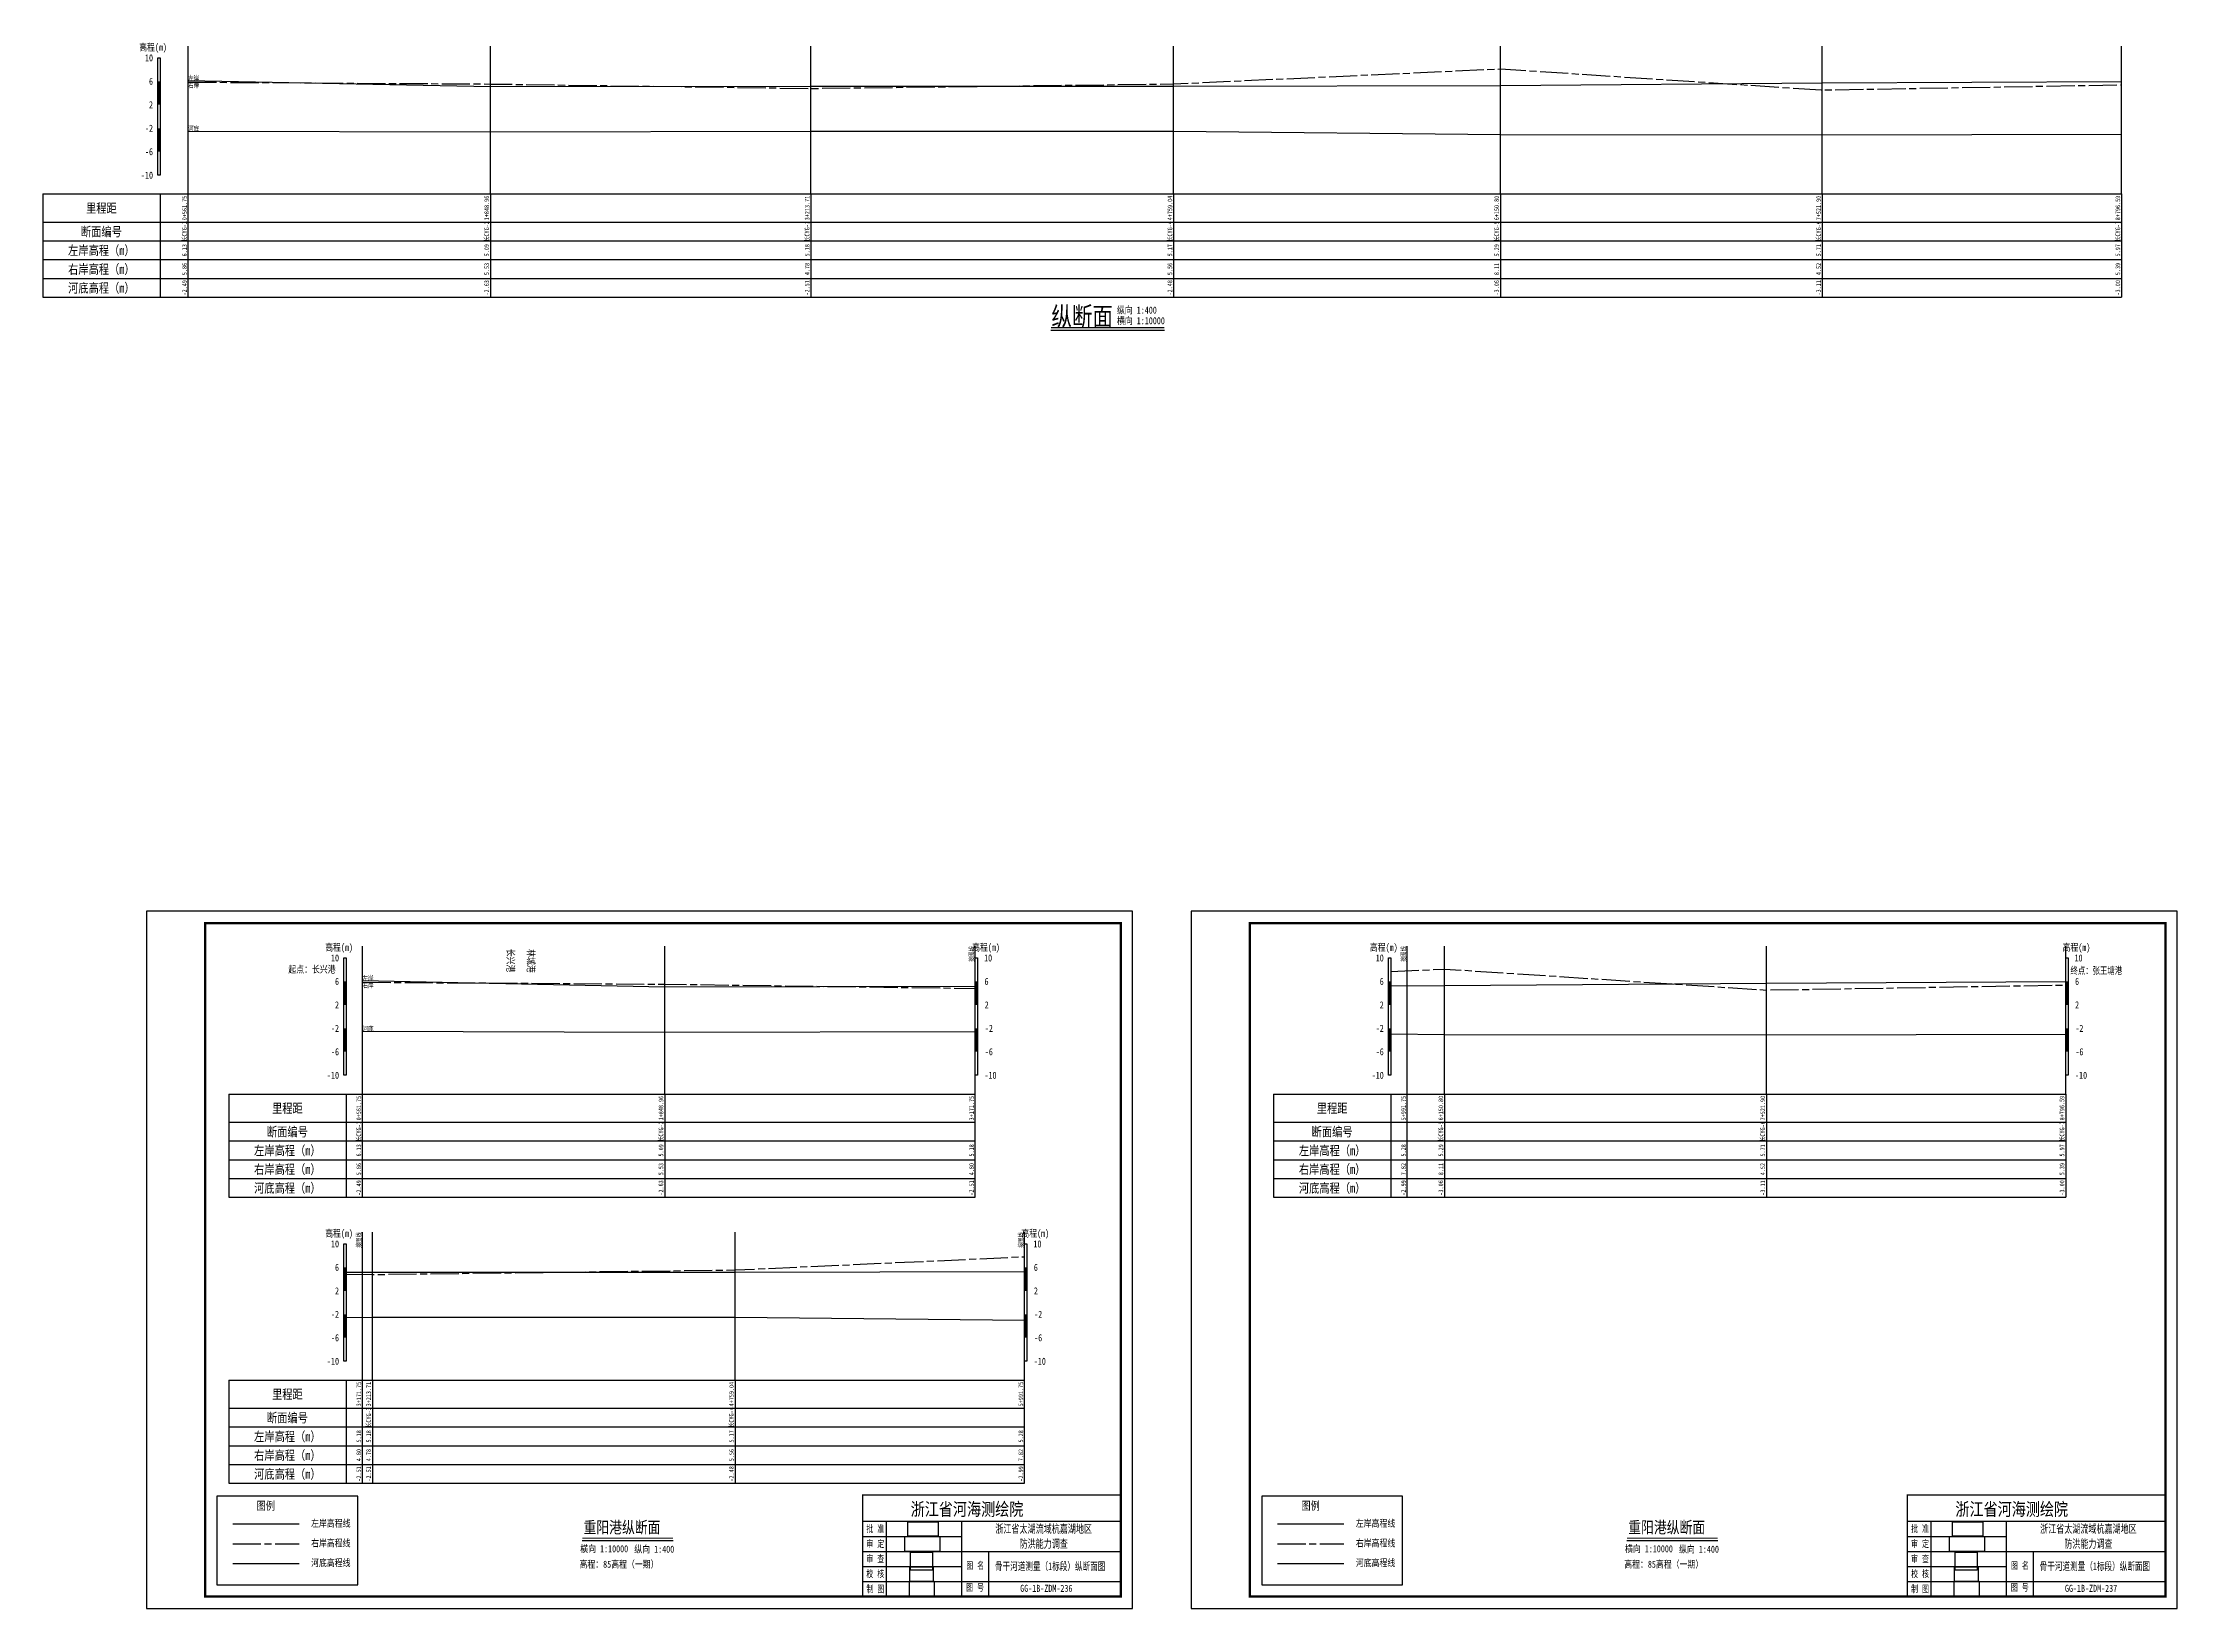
# Model space of a CAD drawing. Extents: x 529382 to 534252, y 3419618 to 3423811.
# Drawn here: x 533343 to 534252, y 3419618 to 3420285 of the extents above; entities that cross this region are included whole.
import ezdxf
from ezdxf.enums import TextEntityAlignment as Align

# ---------------------------------------------------------------- set-up
doc = ezdxf.new("R2010")
doc.units = 0
doc.header["$LTSCALE"] = 0.5
doc.linetypes.add('ACAD_ISO08W100', pattern=[36, 24, -3, 6, -3])
doc.layers.get('0').update_dxf_attribs({"linetype": 'CONTINUOUS'})
for name, color, linetype, lineweight in [('00右岸断面线', 5, 'ACAD_ISO08W100', 30), ('00左岸断面线', 6, 'CONTINUOUS', 30), ('00河底高程', 2, 'CONTINUOUS', 30), ('xxxx', 6, 'CONTINUOUS', 30)]:
    doc.layers.add(name, color=color, linetype=linetype, lineweight=lineweight)
for name, color, linetype in [('tab', 9, 'CONTINUOUS'), ('TEXT', 7, 'CONTINUOUS'), ('zdm1', 2, 'CONTINUOUS'), ('zh', 9, 'CONTINUOUS'), ('图框', 7, 'CONTINUOUS'), ('标注', 7, 'CONTINUOUS'), ('纵断面曲线名称', 7, 'CONTINUOUS'), ('高程标尺', 3, 'CONTINUOUS')]:
    doc.layers.add(name, color=color, linetype=linetype)
doc.styles.add('HZ', font='fangsong_GB2312.ttf', dxfattribs={"width": 0.8})
doc.styles.add('tk2', font='fangsong_GB2312.ttf', dxfattribs={"width": 0.8})
doc.styles.add('交叉标注', font='fangsong_GB2312.ttf', dxfattribs={"width": 0.8})
doc.styles.add('黑体2', font='simhei.ttf', dxfattribs={"width": 0.75, "height": 3})
picture_1 = doc.add_image_def('image1.tif', size_in_pixel=(413, 175))
picture_2 = doc.add_image_def('image2.tif', size_in_pixel=(364, 223))
picture_3 = doc.add_image_def('image3.tif', size_in_pixel=(379, 181))
picture_4 = doc.add_image_def('image4.tif', size_in_pixel=(244, 153))
picture_5 = doc.add_image_def('image5.tif', size_in_pixel=(332, 273))

msp = doc.modelspace()

# ---------------------------------------------------------------- texts
at = {"layer": 'tab', "color": 3, "style": 'HZ', "width": 0.8}
for s, height, p in [('里程距', 3.999, (533367.53, 3420214.76)), ('断面编号', 3.999, (533367.53, 3420204.76)), ('左岸高程（m）', 3.999, (533367.53, 3420196.76)), ('右岸高程（m）', 3.999, (533367.53, 3420188.76)), ('河底高程（m）', 3.999, (533367.53, 3420180.76)), ('纵断面', 8, (533785.28, 3420168.76)), ('里程距', 3.999, (533446.76, 3419831.22)), ('里程距', 3.999, (533891.76, 3419831.22)), ('断面编号', 3.999, (533446.76, 3419821.22)), ('断面编号', 3.999, (533891.76, 3419821.22)), ('左岸高程（m）', 3.999, (533446.76, 3419813.22)), ('左岸高程（m）', 3.999, (533891.76, 3419813.22)), ('右岸高程（m）', 3.999, (533446.76, 3419805.22)), ('右岸高程（m）', 3.999, (533891.76, 3419805.22)), ('河底高程（m）', 3.999, (533446.76, 3419797.22)), ('河底高程（m）', 3.999, (533891.76, 3419797.22)), ('里程距', 3.999, (533446.76, 3419709.36)), ('断面编号', 3.999, (533446.76, 3419699.36)), ('左岸高程（m）', 3.999, (533446.76, 3419691.36)), ('右岸高程（m）', 3.999, (533446.76, 3419683.36)), ('河底高程（m）', 3.999, (533446.76, 3419675.36))]:
    msp.add_text(s, height=height, dxfattribs=at).set_placement(p, align=Align.MIDDLE)
for s, p in [('0+561.75', (533404.53, 3420214.76)), ('1+848.96', (533533.25, 3420214.76)), ('3+213.71', (533669.73, 3420214.76)), ('4+759.04', (533824.26, 3420214.76)), ('6+150.80', (533963.44, 3420214.76)), ('7+521.90', (534100.55, 3420214.76)), ('8+796.59', (534228.02, 3420214.76)), ('长CYG-1', (533404.53, 3420204.76)), ('长CYG-2', (533533.25, 3420204.76)), ('长CYG-3', (533669.73, 3420204.76)), ('长CYG-4', (533824.26, 3420204.76)), ('长CYG-5', (533963.44, 3420204.76)), ('长CYG-6', (534100.55, 3420204.76)), ('长CYG-7', (534228.02, 3420204.76)), ('6.13', (533404.53, 3420196.76)), ('5.09', (533533.25, 3420196.76)), ('5.18', (533669.73, 3420196.76)), ('5.17', (533824.26, 3420196.76)), ('5.29', (533963.44, 3420196.76)), ('5.71', (534100.55, 3420196.76)), ('5.97', (534228.02, 3420196.76)), ('5.86', (533404.53, 3420188.76)), ('5.53', (533533.25, 3420188.76)), ('4.78', (533669.73, 3420188.76)), ('5.56', (533824.26, 3420188.76)), ('8.11', (533963.44, 3420188.76)), ('4.52', (534100.55, 3420188.76)), ('5.39', (534228.02, 3420188.76)), ('-2.49', (533404.53, 3420180.76)), ('-2.63', (533533.25, 3420180.76)), ('-2.51', (533669.73, 3420180.76)), ('-2.48', (533824.26, 3420180.76)), ('-3.06', (533963.44, 3420180.76)), ('-3.11', (534100.55, 3420180.76)), ('-3.00', (534228.02, 3420180.76)), ('0+561.75', (533478.76, 3419831.22)), ('1+848.96', (533607.48, 3419831.22)), ('3+171.75', (533739.76, 3419831.22)), ('5+991.75', (533923.76, 3419831.22)), ('6+150.80', (533939.66, 3419831.22)), ('7+521.90', (534076.77, 3419831.22)), ('8+796.59', (534204.24, 3419831.22)), ('长CYG-1', (533478.76, 3419821.22)), ('长CYG-2', (533607.48, 3419821.22)), ('长CYG-5', (533939.66, 3419821.22)), ('长CYG-6', (534076.77, 3419821.22)), ('长CYG-7', (534204.24, 3419821.22)), ('6.13', (533478.76, 3419813.22)), ('5.09', (533607.48, 3419813.22)), ('5.18', (533739.76, 3419813.22)), ('5.28', (533923.76, 3419813.22)), ('5.29', (533939.66, 3419813.22)), ('5.71', (534076.77, 3419813.22)), ('5.97', (534204.24, 3419813.22)), ('5.86', (533478.76, 3419805.22)), ('5.53', (533607.48, 3419805.22)), ('4.80', (533739.76, 3419805.22)), ('7.82', (533923.76, 3419805.22)), ('8.11', (533939.66, 3419805.22)), ('4.52', (534076.77, 3419805.22)), ('5.39', (534204.24, 3419805.22)), ('-2.49', (533478.76, 3419797.22)), ('-2.63', (533607.48, 3419797.22)), ('-2.51', (533739.76, 3419797.22)), ('-2.99', (533923.76, 3419797.22)), ('-3.06', (533939.66, 3419797.22)), ('-3.11', (534076.77, 3419797.22)), ('-3.00', (534204.24, 3419797.22)), ('3+171.75', (533478.76, 3419709.36)), ('3+213.71', (533482.95, 3419709.36)), ('4+759.04', (533637.49, 3419709.36)), ('5+991.75', (533760.76, 3419709.36)), ('长CYG-3', (533482.95, 3419699.36)), ('长CYG-4', (533637.49, 3419699.36)), ('5.18', (533478.76, 3419691.36)), ('4.80', (533478.76, 3419683.36)), ('5.18', (533482.95, 3419691.36)), ('4.78', (533482.95, 3419683.36)), ('5.56', (533637.49, 3419683.36)), ('5.17', (533637.49, 3419691.36)), ('5.28', (533760.76, 3419691.36)), ('7.82', (533760.76, 3419683.36)), ('-2.51', (533478.76, 3419675.36)), ('-2.51', (533482.95, 3419675.36)), ('-2.48', (533637.49, 3419675.36)), ('-2.99', (533760.76, 3419675.36))]:
    msp.add_text(s, height=2, rotation=90, dxfattribs=at).set_placement(p, align=Align.BOTTOM_CENTER)
for s, p in [('横向 1:10000', (533800.09, 3420165.26)), ('纵向 1:400', (533800.09, 3420169.76))]:
    msp.add_text(s, height=3, dxfattribs=at).set_placement(p)
at = {"layer": 'zh', "color": 3, "style": 'HZ', "width": 0.8}
for p in [(533739.76, 3419900.22), (533923.76, 3419900.22), (533478.76, 3419778.36), (533760.76, 3419778.36)]:
    msp.add_text('接图线', height=2, rotation=90, dxfattribs=at).set_placement(p, align=Align.BOTTOM_RIGHT)
at = {"layer": '图框', "color": 0, "style": 'HZ', "width": 0.8}
for p in [(533589.28, 3419652.67), (534034.28, 3419652.67)]:
    msp.add_text('重阳港纵断面', height=5, dxfattribs=at).set_placement(p, align=Align.MIDDLE)
for s, p in [('横向 1:10000', (533571.48, 3419641.96)), ('纵向 1:400', (533594.53, 3419641.78)), ('横向 1:10000', (534016.48, 3419641.96)), ('纵向 1:400', (534039.53, 3419641.78)), ('高程：85高程（一期）', (533571.17, 3419635.37)), ('高程：85高程（一期）', (534016.17, 3419635.37))]:
    msp.add_text(s, height=3, dxfattribs=at).set_placement(p)
at = {"layer": '标注', "linetype": 'Continuous', "style": '交叉标注', "width": 0.8}
for s, p in [('长兴港 ', (533540.35, 3419899.12)), ('林城港 ', (533549.02, 3419898.97))]:
    msp.add_text(s, height=3, rotation=270, dxfattribs=at).set_placement(p)
at = {"layer": '标注', "linetype": 'Continuous'}
for s, style, width, p in [('起点：长兴港 ', 'HZ', 0.8, (533458.09, 3419890.45)), ('终点：张王塘港 ', '黑体2', 0.75, (534218.15, 3419889.94))]:
    msp.add_text(s, height=3, dxfattribs=dict(at, style=style, width=width)).set_placement(p, align=Align.MIDDLE)
at = {"layer": '纵断面曲线名称', "color": 2, "style": 'HZ', "width": 0.8}
for p in [(533404.53, 3420269.09), (533478.76, 3419885.54)]:
    msp.add_text('左岸', height=2.1, dxfattribs=at).set_placement(p)
at = {"layer": '纵断面曲线名称', "color": 3, "style": 'HZ', "width": 0.8}
for p in [(533404.53, 3420266.03), (533478.76, 3419882.48)]:
    msp.add_text('右岸', height=2.1, dxfattribs=at).set_placement(p)
at = {"layer": '纵断面曲线名称', "color": 4, "style": 'HZ', "width": 0.8}
for p in [(533404.53, 3420247.54), (533478.76, 3419863.99)]:
    msp.add_text('河底', height=2.1, dxfattribs=at).set_placement(p)
at = {"layer": '高程标尺', "style": 'HZ', "width": 0.8}
for p in [(533389.53, 3420281.76), (533468.76, 3419898.22), (533744.32, 3419898.22), (533913.76, 3419898.22), (534208.8, 3419898.22), (533468.76, 3419776.36), (533765.32, 3419776.36)]:
    msp.add_text('高程(m)', height=3, dxfattribs=at).set_placement(p, align=Align.CENTER)
for s, p in [('10', (533389.53, 3420278.76)), ('6', (533389.53, 3420268.76)), ('2', (533389.53, 3420258.76)), ('-2', (533389.53, 3420248.76)), ('-6', (533389.53, 3420238.76)), ('-10', (533389.53, 3420228.76)), ('10', (533468.76, 3419895.22)), ('10', (533746.94, 3419895.22)), ('10', (533913.76, 3419895.22)), ('10', (534211.42, 3419895.22)), ('6', (533468.76, 3419885.22)), ('6', (533745.43, 3419885.22)), ('6', (533913.76, 3419885.22)), ('6', (534209.92, 3419885.22)), ('2', (533468.76, 3419875.22)), ('2', (533745.46, 3419875.22)), ('2', (533913.76, 3419875.22)), ('2', (534209.94, 3419875.22)), ('-2', (533468.76, 3419865.22)), ('-2', (533747.27, 3419865.22)), ('-2', (533913.76, 3419865.22)), ('-2', (534211.76, 3419865.22)), ('-6', (533468.76, 3419855.22)), ('-6', (533747.27, 3419855.22)), ('-6', (533913.76, 3419855.22)), ('-6', (534211.76, 3419855.22)), ('-10', (533468.76, 3419845.22)), ('-10', (533748.83, 3419845.22)), ('-10', (533913.76, 3419845.22)), ('-10', (534213.32, 3419845.22)), ('10', (533468.76, 3419773.36)), ('10', (533767.94, 3419773.36)), ('6', (533468.76, 3419763.36)), ('6', (533766.43, 3419763.36)), ('2', (533468.76, 3419753.36)), ('2', (533766.46, 3419753.36)), ('-2', (533468.76, 3419743.36)), ('-2', (533768.27, 3419743.36)), ('-6', (533468.76, 3419733.36)), ('-6', (533768.27, 3419733.36)), ('-10', (533468.76, 3419723.36)), ('-10', (533769.83, 3419723.36))]:
    msp.add_text(s, height=3, dxfattribs=at).set_placement(p, align=Align.MIDDLE_RIGHT)

# ---------------------------------------------------------------- blocks, each defined once
blk = doc.blocks.new('A$C0B9647FD')
at = {"lineweight": 100, "const_width": 0.5}
blk.add_lwpolyline([(0, 43.28), (-110, 43.28), (-110, 0), (0, 0), (0, 43.28)], dxfattribs=at)
at = {"layer": 'TEXT', "color": 0}
for p, q in [((-110, 32.08, 0), (0, 32.08, 0)), ((-99.92, 32.08, 0), (-99.92, 6.42, 0)), ((-67.83, 32.08, 0), (-67.83, 6.42, 0)), ((-110, 25.67, 0), (-67.83, 25.67, 0)), ((-110, 19.25, 0), (-67.83, 19.25, 0)), ((-67.83, 19.25, 0), (0, 19.25, 0)), ((-56.35, 19.25, 0), (-56.35, 0, 0)), ((-110, 12.83, 0), (-67.83, 12.83, 0)), ((-110, 6.42, 0), (0, 6.42, 0)), ((-99.92, 6.42, 0), (-99.92, 0, 0)), ((-67.83, 6.42, 0), (-67.83, 0, 0))]:
    blk.add_line(p, q, dxfattribs=at)
at = {"layer": 'TEXT', "color": 7, "ltscale": 8, "style": 'tk2'}
for tag, p, height, width in [('浙江省水利水电技术咨询中心', (-89.53, 34.51, 0), 5.5, 0.8), ('批准', (-108.38, 27.45, 0), 3, 0.7), ('审定', (-108.38, 21.04, 0), 3, 0.7), ('校 核', (-108.38, 8.2, 0), 3, 0.7), ('审 查', (-108.38, 14.62, 0), 3, 0.7), ('图名', (-65.84, 11.75, 0), 3, 0.7), ('制 图', (-108.38, 1.79, 0), 3, 0.7), ('图号', (-65.89, 2.42, 0), 3, 0.7)]:
    blk.add_attdef(tag, p, '', height=height, dxfattribs=dict(at, width=width))
at = {"layer": 'TEXT', "color": 0, "style": 'tk2', "width": 0.7}
for tag, height, p in [('浙江省太湖流域杭嘉湖地区', 3.5, (-32.86, 28.9, -206.67)), ('防洪能力调查', 3.5, (-32.86, 22.5, -206.67)), ('骨干河道测量（*标段）水系图', 3.3, (-30.1, 12.93, -206.67)), ('HJH-01', 3, (-31.74, 3.53, -206.67))]:
    blk.add_attdef(tag, text='', height=height, dxfattribs=at).set_placement(p, align=Align.MIDDLE_CENTER)
blk = doc.blocks.new('A$C72737839')
at = {"linetype": 'Continuous'}
blk.add_lwpolyline([(59.94, 0), (59.94, 37.85), (0, 37.85)], dxfattribs=at)
at = {"linetype": 'Continuous', "flags": 128}
for points in [[(0, 37.85), (0, 0)], [(0, 0), (59.94, 0)]]:
    blk.add_lwpolyline(points, dxfattribs=at)
at = {"layer": '00右岸断面线', "color": 5, "lineweight": 30}
blk.add_line((6.73, 17.55), (35.02, 17.55), dxfattribs=at)
at = {"layer": '00河底高程', "color": 2, "lineweight": 30}
blk.add_line((6.73, 9.13), (35.02, 9.13), dxfattribs=at)
at = {"layer": 'xxxx', "color": 6, "lineweight": 30}
blk.add_line((6.73, 25.97), (35.02, 25.97), dxfattribs=at)
at = {"layer": 'tab', "color": 0, "style": 'HZ', "width": 0.8}
blk.add_text('图例', height=3.5, dxfattribs=at).set_placement((20.83, 33.8), align=Align.MIDDLE)
at = {"layer": 'zdm1', "linetype": 'Continuous', "style": 'HZ', "width": 0.8}
for s, p in [('左岸高程线', (48.5, 26.33)), ('右岸高程线', (48.5, 17.91)), ('河底高程线', (48.5, 9.49))]:
    blk.add_text(s, height=3, dxfattribs=at).set_placement(p, align=Align.MIDDLE)

# ---------------------------------------------------------------- linework, layer by layer
at = {"layer": '00右岸断面线', "flags": 128}
for points in [[(533404.53, 3420268.41), (533533.25, 3420267.59), (533669.73, 3420265.71), (533824.26, 3420267.66), (533963.44, 3420274.04), (534100.55, 3420265.06), (534228.02, 3420267.24)], [(533916.76, 3419889.44), (533939.66, 3419890.49), (534076.77, 3419881.52), (534204.24, 3419883.69), (534204.24, 3419883.69)], [(533478.76, 3419884.87), (533607.48, 3419884.04), (533739.76, 3419882.22)], [(533471.76, 3419760.46), (533482.95, 3419760.31), (533637.49, 3419762.26), (533760.76, 3419767.9)]]:
    msp.add_lwpolyline(points, dxfattribs=at)
at = {"layer": '00左岸断面线', "flags": 128}
for points in [[(533404.53, 3420269.09), (533533.25, 3420266.49), (533669.73, 3420266.71), (533824.26, 3420266.69), (533963.44, 3420266.99), (534100.55, 3420268.04), (534228.02, 3420268.69)], [(533478.76, 3419885.54), (533607.48, 3419882.94), (533739.76, 3419883.16)], [(533916.76, 3419883.39), (533939.66, 3419883.44), (534076.77, 3419884.49), (534204.24, 3419885.14), (534204.24, 3419885.14)], [(533471.76, 3419761.29), (533482.95, 3419761.31), (533637.49, 3419761.28), (533760.76, 3419761.55)]]:
    msp.add_lwpolyline(points, dxfattribs=at)
at = {"layer": '00河底高程', "flags": 128}
for points in [[(533404.53, 3420247.54), (533533.25, 3420247.19), (533669.73, 3420247.49), (533824.26, 3420247.56), (533963.44, 3420246.11), (534100.55, 3420245.99), (534228.02, 3420246.26)], [(533478.76, 3419863.99), (533607.48, 3419863.64), (533739.76, 3419863.93)], [(533916.76, 3419862.8), (533939.66, 3419862.57), (534076.77, 3419862.44), (534204.24, 3419862.72), (534204.24, 3419862.72)], [(533471.76, 3419742.06), (533482.95, 3419742.08), (533637.49, 3419742.16), (533760.76, 3419740.87)]]:
    msp.add_lwpolyline(points, dxfattribs=at)
at = {"layer": 'tab'}
for p, q in [((533342.53, 3420220.76), (534228.02, 3420220.76)), ((533342.53, 3420220.76), (533342.53, 3420176.76)), ((533392.53, 3420220.76), (533392.53, 3420176.76)), ((533404.53, 3420176.76), (533404.53, 3420220.76)), ((533533.25, 3420220.76), (533533.25, 3420176.76)), ((533669.73, 3420220.76), (533669.73, 3420176.76)), ((533824.26, 3420220.76), (533824.26, 3420176.76)), ((533963.44, 3420220.76), (533963.44, 3420176.76)), ((534100.55, 3420220.76), (534100.55, 3420176.76)), ((534228.02, 3420220.76), (534228.02, 3420176.76)), ((533342.53, 3420208.76), (534228.02, 3420208.76)), ((533342.53, 3420200.76), (534228.02, 3420200.76)), ((533342.53, 3420192.76), (534228.02, 3420192.76)), ((533342.53, 3420184.76), (534228.02, 3420184.76)), ((533342.53, 3420176.76), (534228.02, 3420176.76)), ((533421.76, 3419837.22), (533739.76, 3419837.22)), ((533421.76, 3419837.22), (533421.76, 3419793.22)), ((533471.76, 3419837.22), (533471.76, 3419793.22)), ((533478.76, 3419793.22), (533478.76, 3419837.22)), ((533607.48, 3419837.22), (533607.48, 3419793.22)), ((533739.76, 3419793.22), (533739.76, 3419837.22)), ((533866.76, 3419837.22), (534204.24, 3419837.22)), ((533866.76, 3419837.22), (533866.76, 3419793.22)), ((533916.76, 3419837.22), (533916.76, 3419793.22)), ((533923.76, 3419793.22), (533923.76, 3419837.22)), ((533939.66, 3419837.22), (533939.66, 3419793.22)), ((534076.77, 3419837.22), (534076.77, 3419793.22)), ((534204.24, 3419837.22), (534204.24, 3419793.22)), ((533421.76, 3419825.22), (533739.76, 3419825.22)), ((533866.76, 3419825.22), (534204.24, 3419825.22)), ((533421.76, 3419817.22), (533739.76, 3419817.22)), ((533866.76, 3419817.22), (534204.24, 3419817.22)), ((533421.76, 3419809.22), (533739.76, 3419809.22)), ((533866.76, 3419809.22), (534204.24, 3419809.22)), ((533421.76, 3419801.22), (533739.76, 3419801.22)), ((533866.76, 3419801.22), (534204.24, 3419801.22)), ((533421.76, 3419793.22), (533739.76, 3419793.22)), ((533866.76, 3419793.22), (534204.24, 3419793.22)), ((533421.76, 3419715.36), (533760.76, 3419715.36)), ((533421.76, 3419715.36), (533421.76, 3419671.36)), ((533471.76, 3419715.36), (533471.76, 3419671.36)), ((533478.76, 3419671.36), (533478.76, 3419715.36)), ((533482.95, 3419715.36), (533482.95, 3419671.36)), ((533637.49, 3419715.36), (533637.49, 3419671.36)), ((533760.76, 3419671.36), (533760.76, 3419715.36)), ((533421.76, 3419703.36), (533760.76, 3419703.36)), ((533421.76, 3419695.36), (533760.76, 3419695.36)), ((533421.76, 3419687.36), (533760.76, 3419687.36)), ((533421.76, 3419679.36), (533760.76, 3419679.36)), ((533421.76, 3419671.36), (533760.76, 3419671.36))]:
    msp.add_line(p, q, dxfattribs=at)
at = {"layer": 'tab', "color": 9, "const_width": 0.5, "flags": 128}
msp.add_lwpolyline([(533771.99, 3420163.76), (533820.36, 3420163.76)], dxfattribs=at)
at = {"layer": 'tab', "color": 9, "flags": 128}
msp.add_lwpolyline([(533771.99, 3420162.76), (533820.36, 3420162.76)], dxfattribs=at)
at = {"layer": 'zh', "color": 6}
for p, q in [((533404.53, 3420220.76), (533404.53, 3420283.76)), ((533533.25, 3420220.76), (533533.25, 3420283.76)), ((533669.73, 3420220.76), (533669.73, 3420283.76)), ((533824.26, 3420220.76), (533824.26, 3420283.76)), ((533963.44, 3420220.76), (533963.44, 3420283.76)), ((534100.55, 3420220.76), (534100.55, 3420283.76)), ((534228.02, 3420220.76), (534228.02, 3420283.76)), ((533478.76, 3419837.22), (533478.76, 3419900.22)), ((533607.48, 3419837.22), (533607.48, 3419900.22)), ((533939.66, 3419837.22), (533939.66, 3419900.22)), ((534076.77, 3419837.22), (534076.77, 3419900.22)), ((534204.24, 3419837.22), (534204.24, 3419900.22)), ((533482.95, 3419715.36), (533482.95, 3419778.36)), ((533637.49, 3419715.36), (533637.49, 3419778.36))]:
    msp.add_line(p, q, dxfattribs=at)
at = {"layer": 'zh'}
for p, q in [((533739.76, 3419837.22), (533739.76, 3419900.22)), ((533923.76, 3419837.22), (533923.76, 3419900.22)), ((533478.76, 3419715.36), (533478.76, 3419778.36)), ((533760.76, 3419715.36), (533760.76, 3419778.36))]:
    msp.add_line(p, q, dxfattribs=at)
at = {"layer": '图框', "flags": 128}
for points in [[(533386.76, 3419618.07), (533806.76, 3419618.07), (533806.76, 3419915.07), (533386.76, 3419915.07)], [(533831.76, 3419618.07), (534251.76, 3419618.07), (534251.76, 3419915.07), (533831.76, 3419915.07)]]:
    msp.add_lwpolyline(points, close=True, dxfattribs=at)
at = {"layer": '图框', "const_width": 1, "flags": 128}
for points in [[(533411.76, 3419623.07), (533801.76, 3419623.07), (533801.76, 3419910.07), (533411.76, 3419910.07)], [(533856.76, 3419623.07), (534246.76, 3419623.07), (534246.76, 3419910.07), (533856.76, 3419910.07)]]:
    msp.add_lwpolyline(points, close=True, dxfattribs=at)
at = {"layer": '图框', "color": 0, "const_width": 0.5, "flags": 128}
for points in [[(533572.33, 3419647.98), (533611.01, 3419647.98)], [(534017.33, 3419647.98), (534056.01, 3419647.98)]]:
    msp.add_lwpolyline(points, dxfattribs=at)
at = {"layer": '图框', "color": 0, "flags": 128}
for points in [[(533572.33, 3419646.98), (533611.01, 3419646.98)], [(534017.33, 3419646.98), (534056.01, 3419646.98)]]:
    msp.add_lwpolyline(points, dxfattribs=at)
at = {"layer": '高程标尺', "flags": 128}
for points in [[(533391.53, 3420228.76), (533391.53, 3420278.76), (533392.53, 3420278.76), (533392.53, 3420228.76)], [(533470.76, 3419845.22), (533470.76, 3419895.22), (533471.76, 3419895.22), (533471.76, 3419845.22)], [(533739.76, 3419845.22), (533739.76, 3419895.22), (533740.76, 3419895.22), (533740.76, 3419845.22)], [(533915.76, 3419845.22), (533915.76, 3419895.22), (533916.76, 3419895.22), (533916.76, 3419845.22)], [(534204.24, 3419845.22), (534204.24, 3419895.22), (534205.24, 3419895.22), (534205.24, 3419845.22)], [(533470.76, 3419723.36), (533470.76, 3419773.36), (533471.76, 3419773.36), (533471.76, 3419723.36)], [(533760.76, 3419723.36), (533760.76, 3419773.36), (533761.76, 3419773.36), (533761.76, 3419723.36)]]:
    msp.add_lwpolyline(points, close=True, dxfattribs=at)
at = {"layer": '高程标尺'}
for points in [[(533391.53, 3420258.76), (533392.53, 3420258.76), (533391.53, 3420268.76), (533392.53, 3420268.76)], [(533391.53, 3420238.76), (533392.53, 3420238.76), (533391.53, 3420248.76), (533392.53, 3420248.76)], [(533470.76, 3419875.22), (533471.76, 3419875.22), (533470.76, 3419885.22), (533471.76, 3419885.22)], [(533739.76, 3419875.22), (533740.76, 3419875.22), (533739.76, 3419885.22), (533740.76, 3419885.22)], [(533915.76, 3419875.22), (533916.76, 3419875.22), (533915.76, 3419885.22), (533916.76, 3419885.22)], [(534204.24, 3419875.22), (534205.24, 3419875.22), (534204.24, 3419885.22), (534205.24, 3419885.22)], [(533470.76, 3419855.22), (533471.76, 3419855.22), (533470.76, 3419865.22), (533471.76, 3419865.22)], [(533739.76, 3419855.22), (533740.76, 3419855.22), (533739.76, 3419865.22), (533740.76, 3419865.22)], [(533915.76, 3419855.22), (533916.76, 3419855.22), (533915.76, 3419865.22), (533916.76, 3419865.22)], [(534204.24, 3419855.22), (534205.24, 3419855.22), (534204.24, 3419865.22), (534205.24, 3419865.22)], [(533470.76, 3419753.36), (533471.76, 3419753.36), (533470.76, 3419763.36), (533471.76, 3419763.36)], [(533760.76, 3419753.36), (533761.76, 3419753.36), (533760.76, 3419763.36), (533761.76, 3419763.36)], [(533470.76, 3419733.36), (533471.76, 3419733.36), (533470.76, 3419743.36), (533471.76, 3419743.36)], [(533760.76, 3419733.36), (533761.76, 3419733.36), (533760.76, 3419743.36), (533761.76, 3419743.36)]]:
    msp.add_solid(points, dxfattribs=at)

# ---------------------------------------------------------------- block references
at = {"layer": '图框', "linetype": 'Continuous'}
for p in [(533416.76, 3419628.07), (533861.76, 3419628.07)]:
    msp.add_blockref('A$C72737839', p, dxfattribs=at)
for p, values in [((533801.76, 3419623.07), {'图号': '图 号', '图名': '图 名', '批准': '批 准', '校 核': '校 核', '审 查': '审 查', '审定': '审 定', '制 图': '制 图', '浙江省水利水电技术咨询中心': '浙江省河海测绘院', 'HJH-01': 'GG-1B-ZDM-236', '骨干河道测量（*标段）水系图': '骨干河道测量（1标段）纵断面图', '浙江省太湖流域杭嘉湖地区': '浙江省太湖流域杭嘉湖地区', '防洪能力调查': '防洪能力调查'}), ((534246.76, 3419623.07), {'图号': '图 号', '图名': '图 名', '批准': '批 准', '校 核': '校 核', '审 查': '审 查', '审定': '审 定', '制 图': '制 图', '浙江省水利水电技术咨询中心': '浙江省河海测绘院', 'HJH-01': 'GG-1B-ZDM-237', '骨干河道测量（*标段）水系图': '骨干河道测量（1标段）纵断面图', '浙江省太湖流域杭嘉湖地区': '浙江省太湖流域杭嘉湖地区', '防洪能力调查': '防洪能力调查'})]:
    msp.add_blockref('A$C0B9647FD', p, dxfattribs=at).add_auto_attribs(values)

msp.set_redraw_order([(e.dxf.handle, doc.entitydb.next_handle()) for e in msp.query("TEXT MTEXT ATTDEF DIMENSION ARC_DIMENSION")])  # texts and dimensions are drawn at this point

# ---------------------------------------------------------------- pictures from other files: only their frames are drawn
at = {"linetype": 'Continuous'}
image = msp.add_image(picture_3, insert=(533711.07, 3419648.87), size_in_units=(12.82, 6.12), dxfattribs=at)
image.dxf.flags = 15
image = msp.add_image(picture_3, insert=(534156.07, 3419648.87), size_in_units=(12.82, 6.12), dxfattribs=at)
image.dxf.flags = 15
image = msp.add_image(picture_1, insert=(533709.77, 3419642.32, 0), size_in_units=(14.89, 6.31), dxfattribs=at)
image.dxf.flags = 15
image = msp.add_image(picture_5, insert=(533712.17, 3419634.39), size_in_units=(9.33, 7.67), dxfattribs=at)
image.dxf.flags = 15
image = msp.add_image(picture_1, insert=(534154.77, 3419642.32, 0), size_in_units=(14.89, 6.31), dxfattribs=at)
image.dxf.flags = 15
image = msp.add_image(picture_5, insert=(534157.17, 3419634.39), size_in_units=(9.33, 7.67), dxfattribs=at)
image.dxf.flags = 15
image = msp.add_image(picture_4, insert=(533711.88, 3419629.52), size_in_units=(10.01, 6.28), dxfattribs=at)
image.dxf.flags = 15
image = msp.add_image(picture_4, insert=(534156.88, 3419629.52), size_in_units=(10.01, 6.28), dxfattribs=at)
image.dxf.flags = 15
image = msp.add_image(picture_2, insert=(533711.69, 3419623.09), size_in_units=(10.62, 6.51), dxfattribs=at)
image.dxf.flags = 15
image = msp.add_image(picture_2, insert=(534156.69, 3419623.09), size_in_units=(10.62, 6.51), dxfattribs=at)
image.dxf.flags = 15

doc.saveas('drawing.dxf')
